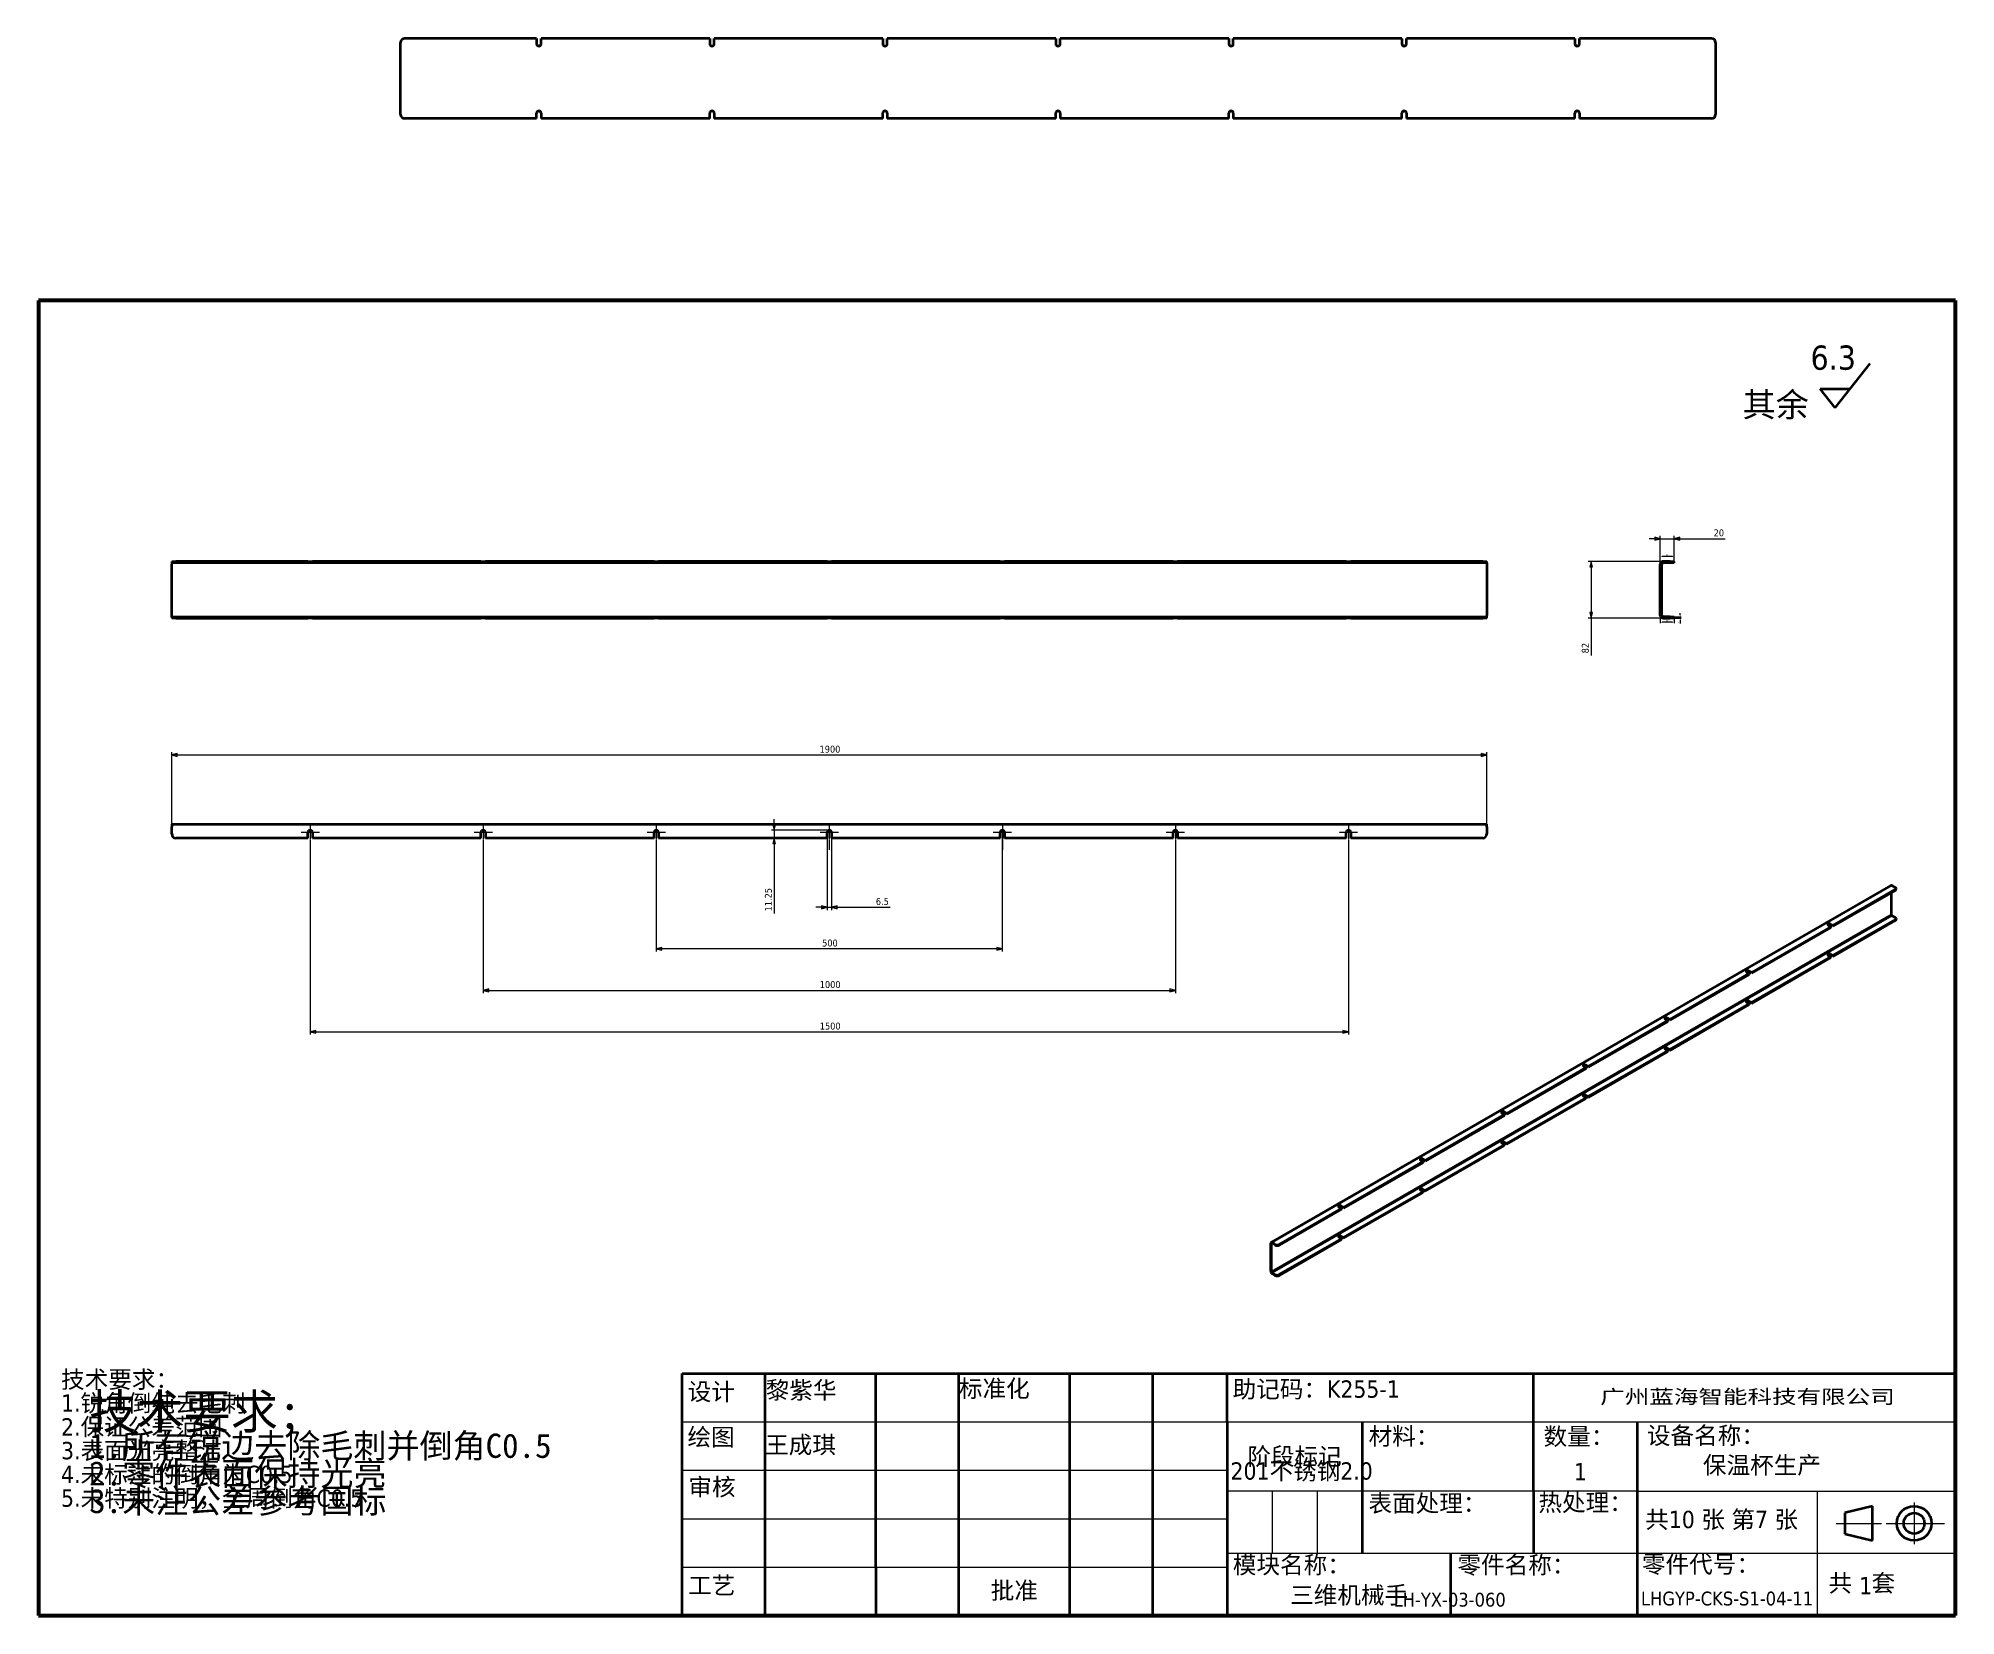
# Model space of a CAD drawing. Header units: millimetres. Extents: x 1472 to 285341, y -86221 to 5170.
# Drawn here: x 6003 to 8773, y 1332 to 3611 of the extents above; entities that cross this region are included whole.
import ezdxf
from ezdxf.enums import TextEntityAlignment as Align

# ---------------------------------------------------------------- set-up
doc = ezdxf.new("R2010")
doc.units = ezdxf.units.MM
doc.linetypes.add('CHAIN', pattern=[0.3543, 0.2362, -0.0295, 0.0591, -0.0295])
doc.layers.add('中心标记 (ISO)', color=1, linetype='Continuous', lineweight=25, true_color=0xff0000)
doc.layers.add('尺寸 (ISO)', color=5, linetype='Continuous', lineweight=25, true_color=0x0000ff)
for name, color, linetype, lineweight in [('可见 (ISO)', 7, 'Continuous', 50), ('可见窄的 (ISO)', 7, 'Continuous', 35), ('图框 (ISO)', 7, 'Continuous', 70), ('标注线', 3, 'Continuous', 18), ('标题 (ISO)', 7, 'Continuous', 50), ('符号 (ISO)', 7, 'Continuous', 25)]:
    doc.layers.add(name, color=color, linetype=linetype, lineweight=lineweight)
doc.styles.add('DIM', font='romans.shx', dxfattribs={"width": 0.8, "bigfont": 'bigfont.shx'})
doc.styles.get("Standard").update_dxf_attribs({"font": 'arial.ttf'})
doc.styles.add('文本样式19', font='tahoma.ttf')
doc.styles.add('文本样式91', font='tahoma.ttf')
doc.styles.add('注释文本 (ISO)', font='tahoma.ttf')
doc.dimstyles.new('ISO-25', dxfattribs={"dimtxt": 2.5, "dimasz": 2.5, "dimexe": 1.25, "dimexo": 0.625, "dimtad": 1, "dimtxsty": 'Standard', "dimcen": 2.5, "dimadec": 0, "dimazin": 0, "dimtfac": 1, "dimtmove": 0, "dimatfit": 3, "dimfxl": 0, "dimarcsym": 0})
doc.dimstyles.new('默认 (GB)', dxfattribs={"dimscale": 4, "dimtxt": 2.5, "dimasz": 2, "dimexe": 1, "dimexo": 0, "dimgap": 0.75, "dimtad": 1, "dimtoh": 1, "dimrnd": 1e-08, "dimdsep": 46, "dimtxsty": '注释文本 (ISO)', "dimblk": 'Filled-1', "dimcen": 0.09, "dimdle": 10, "dimclrd": 256, "dimclre": 256, "dimclrt": 256, "dimaunit": 1, "dimazin": 2, "dimtfac": 0.8, "dimtdec": 3, "dimtmove": 0, "dimatfit": 3, "dimldrblk": 'Filled-2', "dimfxl": 0, "dimtolj": 1, "dimtzin": 0, "dimlwd": -1, "dimlwe": -1, "dimarcsym": 0})

msp = doc.modelspace()

# ---------------------------------------------------------------- texts
at = {"layer": '符号 (ISO)', "insert": (8221.26072, 1552.55812), "char_height": 25, "attachment_point": 1, "style": '注释文本 (ISO)'}
msp.add_mtext('{1}', dxfattribs=at)

# ---------------------------------------------------------------- blocks, each defined once
blk = doc.blocks.new('图框 A3-A4')
at = {"layer": '图框 (ISO)'}
for p, q in [((287, 200), (10, 200)), ((10, 200), (10, 10)), ((287, 10), (287, 200)), ((10, 10), (287, 10))]:
    blk.add_line(p, q, dxfattribs=at)
blk = doc.blocks.new('标题栏 GB1')
at = {"layer": '标题 (ISO)'}
for p, q in [((361.15, 211.7), (366.21, 218.12)), ((361.15, 211.7), (359.01, 214.46)), ((359.01, 214.46), (363.33, 214.46)), ((194.57, 65.23), (194.57, 72.23)), ((194.57, 72.23), (378.57, 72.23)), ((206.57, 65.23), (206.57, 72.23)), ((222.57, 65.23), (222.57, 72.23)), ((234.57, 65.23), (234.57, 72.23)), ((250.57, 65.23), (250.57, 72.23)), ((262.57, 65.23), (262.57, 72.23)), ((273.31, 65.23), (273.31, 72.23)), ((317.57, 65.23), (317.57, 72.23)), ((378.57, 72.23), (378.57, 65.23)), ((194.57, 37.23), (194.57, 65.23)), ((206.57, 37.23), (206.57, 65.23)), ((222.57, 44.23), (222.57, 65.23)), ((234.57, 37.23), (234.57, 65.23)), ((250.57, 37.23), (250.57, 65.23)), ((262.57, 37.23), (262.57, 65.23)), ((273.31, 65.23), (273.31, 37.23)), ((317.57, 55.23), (317.57, 65.23)), ((378.57, 65.23), (378.57, 37.23)), ((317.57, 55.23), (317.57, 46.23)), ((366.57, 53.06), (362.57, 52.06)), ((366.57, 48.06), (366.57, 53.06)), ((362.57, 52.06), (362.57, 49.06)), ((362.57, 49.06), (366.57, 48.06)), ((305.57, 46.23), (305.57, 37.23)), ((222.57, 44.23), (222.57, 37.23)), ((378.57, 37.23), (194.57, 37.23))]:
    blk.add_line(p, q, dxfattribs=at)
at = {"layer": '标题 (ISO)', "lineweight": 25}
for p, q in [((194.57, 65.23), (273.31, 65.23)), ((273.31, 65.23), (378.57, 65.23)), ((194.57, 58.23), (273.31, 58.23)), ((332.57, 55.23), (273.31, 55.23)), ((279.81, 55.23), (279.81, 46.23)), ((286.31, 55.23), (286.31, 46.23)), ((332.57, 55.23), (378.57, 55.23)), ((358.57, 55.23), (358.57, 46.23)), ((372.58, 53.56), (372.58, 47.56)), ((194.57, 51.23), (273.31, 51.23)), ((361.32, 50.56), (367.88, 50.56)), ((368.55, 50.56), (370.07, 50.56)), ((370.07, 50.56), (376.97, 50.56)), ((273.31, 46.23), (378.57, 46.23)), ((358.57, 46.23), (358.57, 37.23)), ((194.57, 44.23), (273.31, 44.23))]:
    blk.add_line(p, q, dxfattribs=at)
at = {"layer": '标题 (ISO)', "lineweight": 50}
for p, q in [((292.81, 65.23), (292.81, 46.23)), ((332.57, 65.23), (332.57, 37.23))]:
    blk.add_line(p, q, dxfattribs=at)
at = {"layer": '标题 (ISO)'}
for radius in [2.5, 1.5]:
    blk.add_circle((372.57, 50.56), radius, dxfattribs=at)
at = {"layer": '标题 (ISO)', "style": '注释文本 (ISO)'}
blk.add_text('阶段标记', height=2.5, dxfattribs=at).set_placement((283.06, 60.23), align=Align.MIDDLE_CENTER)
for s, insert, char_height, attachment_point in [('\\fTahoma|b0|i0;\\H3.5000;6.3', (357.6, 220.71), 3.5, 1), ('\\fTahoma|b0|i0;\\H3.5000;其余', (347.8, 213.91), 3.5, 1), ('\\fTahoma|b0|i0;设计', (195.38, 70.83), 2.5, 1), ('\\f仿宋|b0|i0;\\H2.5000;黎紫华', (206.66, 71.05), 2.5, 1), ('\\fTahoma|b0|i0;标准化', (234.57, 71.28), 2.5, 1), ('助记码：K255-1', (274.11, 71.21), 2.5, 1), ('\\fTahoma|b0|i0;\\W1.30;\\H2.0000;广州\\fArial|b0|i0;\\W1.30;\\H2.0000;蓝海\\fTahoma|b0|i0;\\W1.30;\\H2.0000;智能科技有限公司', (348.5, 68.73), 2, 5), ('\\fTahoma|b0|i0;绘图', (195.35, 64.28), 2.5, 1), ('\\fTahoma|b0|i0;材料：', (293.76, 64.39), 2.5, 1), ('\\fTahoma|b0|i0;数量：', (319.04, 64.37), 2.5, 1), ('\\fTahoma|b0|i0;设备名称：', (333.96, 64.5), 2.5, 1), ('保温杯生产', (342.05, 60.22), 2.5, 1), ('\\fTahoma|b0|i0;审核', (195.48, 57.07), 2.5, 1), ('\\fTahoma|b0|i0;热处理：', (318.29, 54.82), 2.5, 1), ('\\fTahoma|b0|i0;模块名称：', (274.14, 45.81), 2.5, 1), ('\\fTahoma|b0|i0;零件名称：', (306.59, 45.8), 2.5, 1), ('\\fTahoma|b0|i0;零件代号：', (333.25, 45.9), 2.5, 1), ('\\fTahoma|b0|i0;批准', (242.57, 40.73), 2.5, 5), ('三维机械手', (282.42, 41.45), 2.5, 1), ('1', (364.63, 42.81), 2.5, 1)]:
    blk.add_mtext(s, dxfattribs=dict(at, insert=insert, char_height=char_height, attachment_point=attachment_point))
at = {"layer": '标题 (ISO)', "insert": (104.85, 72.61), "char_height": 2.5, "attachment_point": 1, "line_spacing_factor": 0.823237, "style": '注释文本 (ISO)'}
blk.add_mtext('\\fTahoma|b0|i0;技术要求：\\P1.锐角倒纯去毛刺\\P2.保证公差范围\\P3.表面光亮整洁\\P4.未标注的倒角为C0.5\\P5.未特别注明，全周倒角C0.5\\P', dxfattribs=at)
at = {"layer": '标题 (ISO)', "char_height": 2.5, "attachment_point": 1, "style": '注释文本 (ISO)'}
for s, insert, width in [('\\f仿宋|b0|i0;\\H2.5000;王成琪', (206.57, 63.16), 11.2281), ('\\fTahoma|b0|i0;表面处理：', (293.74, 54.71), 17.19), ('\\fTahoma|b0|i0;工艺', (195.45, 42.85), 6.876), ('\\fTahoma|b0|i0;  共   套', (358.32, 43.18), 17.7919)]:
    blk.add_mtext(s, dxfattribs=dict(at, insert=insert, width=width))
at = {"layer": '标题 (ISO)', "insert": (333.72, 52.37), "char_height": 2.5, "width": 27.2374, "attachment_point": 1, "line_spacing_factor": 0.987884, "style": '注释文本 (ISO)'}
blk.add_mtext('共10 张 第7 张', dxfattribs=at)
at = {"layer": '标题 (ISO)'}
for tag, p, height, style in [('材料_001', (293.5, 56.7), 2.5, '注释文本 (ISO)'), ('零件代号_001', (306.4, 37.87), 2, '文本样式91'), ('描述_001', (333.1, 38.7), 2, '文本样式91')]:
    blk.add_attdef(tag, p, '', height=height, dxfattribs=dict(at, style=style))
at = {"layer": '标题 (ISO)', "style": '文本样式91'}
blk.add_attdef('热处理', text='', height=2, dxfattribs=at).set_placement((318.2, 50.63), align=Align.TOP_LEFT)
at = {"layer": '标题 (ISO)', "style": '文本样式19'}
for tag, p in [('工程核准人', (256.57, 40.73)), ('工程批准日期', (267.94, 40.73))]:
    blk.add_attdef(tag, text='', height=1, dxfattribs=at).set_placement(p, align=Align.MIDDLE_CENTER)
blk = doc.blocks.new('Filled-1')
at = {"color": 0}
for p, q in [((0, 0), (-1, 0.25)), ((-1, 0.25), (-1, -0.25)), ((-1, 0), (0, 0)), ((-1, -0.25), (0, 0))]:
    blk.add_line(p, q, dxfattribs=at)
at = {"color": 0, "flags": 128}
blk.add_lwpolyline([(-1, -0.25), (0, 0), (-1, 0.25), (-1, -0.25)], dxfattribs=at)
at = {"color": 0}
blk.add_solid([(-1, -0.25), (0, 0), (-1, 0.25), (-1, -0.25)], dxfattribs=at)
blk = doc.blocks.new('*D113')
at = {"layer": 'Defpoints', "color": 0, "transparency": 16777216}
for p in [(8095.4, 2575.5), (6195.4, 2475.5), (8095.4, 2475.5)]:
    blk.add_point(p, dxfattribs=at)
at = {"layer": '尺寸 (ISO)', "transparency": 16777216}
for p, q in [((6195.4, 2475.5), (6195.4, 2579.5)), ((8095.4, 2475.5), (8095.4, 2579.5)), ((6203.4, 2575.5), (8087.4, 2575.5))]:
    blk.add_line(p, q, dxfattribs=at)
at = {"layer": '尺寸 (ISO)', "transparency": 16777216, "xscale": 8, "yscale": 8, "zscale": 8, "rotation": 180}
blk.add_blockref('Filled-1', (6195.4, 2575.5), dxfattribs=at)
at = {"layer": '尺寸 (ISO)', "transparency": 16777216, "xscale": 8, "yscale": 8, "zscale": 8}
blk.add_blockref('Filled-1', (8095.4, 2575.5), dxfattribs=at)
at = {"layer": '尺寸 (ISO)', "transparency": 16777216, "insert": (7131.4, 2588.9), "char_height": 10, "attachment_point": 1, "style": '注释文本 (ISO)'}
blk.add_mtext('\\A1;1900', dxfattribs=at)
blk = doc.blocks.new('Filled-2')
at = {"color": 0}
for p, q in [((0, 0), (-1, 0.125)), ((-1, 0.125), (-1, -0.125)), ((-1, 0), (0, 0)), ((-1, -0.125), (0, 0))]:
    blk.add_line(p, q, dxfattribs=at)
at = {"color": 0, "flags": 128}
blk.add_lwpolyline([(-1, -0.125), (0, 0), (-1, 0.125), (-1, -0.125)], dxfattribs=at)
at = {"color": 0}
blk.add_solid([(-1, -0.125), (0, 0), (-1, 0.125), (-1, -0.125)], dxfattribs=at)
blk = doc.blocks.new('*D114')
at = {"layer": 'Defpoints', "color": 0, "transparency": 16777216}
for p in [(7395.4, 2466.8), (6895.4, 2438.5), (6895.4, 2295.5)]:
    blk.add_point(p, dxfattribs=at)
at = {"layer": '尺寸 (ISO)', "transparency": 16777216}
for p, q in [((7395.4, 2466.8), (7395.4, 2291.5)), ((6895.4, 2438.5), (6895.4, 2291.5)), ((7387.4, 2295.5), (6903.4, 2295.5))]:
    blk.add_line(p, q, dxfattribs=at)
at = {"layer": '尺寸 (ISO)', "transparency": 16777216, "xscale": 8, "yscale": 8, "zscale": 8, "rotation": 180}
blk.add_blockref('Filled-1', (6895.4, 2295.5), dxfattribs=at)
at = {"layer": '尺寸 (ISO)', "transparency": 16777216, "xscale": 8, "yscale": 8, "zscale": 8}
blk.add_blockref('Filled-1', (7395.4, 2295.5), dxfattribs=at)
at = {"layer": '尺寸 (ISO)', "transparency": 16777216, "insert": (7135.1, 2308.9), "char_height": 10, "attachment_point": 1, "style": '注释文本 (ISO)'}
blk.add_mtext('\\A1;500', dxfattribs=at)
blk = doc.blocks.new('*D115')
at = {"layer": 'Defpoints', "color": 0, "transparency": 16777216}
for p in [(6645.4, 2438.5), (7645.4, 2438.5), (7645.4, 2235.5)]:
    blk.add_point(p, dxfattribs=at)
at = {"layer": '尺寸 (ISO)', "transparency": 16777216}
for p, q in [((6645.4, 2438.5), (6645.4, 2231.5)), ((7645.4, 2438.5), (7645.4, 2231.5)), ((6653.4, 2235.5), (7637.4, 2235.5))]:
    blk.add_line(p, q, dxfattribs=at)
at = {"layer": '尺寸 (ISO)', "transparency": 16777216, "xscale": 8, "yscale": 8, "zscale": 8, "rotation": 180}
blk.add_blockref('Filled-1', (6645.4, 2235.5), dxfattribs=at)
at = {"layer": '尺寸 (ISO)', "transparency": 16777216, "xscale": 8, "yscale": 8, "zscale": 8}
blk.add_blockref('Filled-1', (7645.4, 2235.5), dxfattribs=at)
at = {"layer": '尺寸 (ISO)', "transparency": 16777216, "insert": (7131.7, 2248.9), "char_height": 10, "attachment_point": 1, "style": '注释文本 (ISO)'}
blk.add_mtext('\\A1;1000', dxfattribs=at)
blk = doc.blocks.new('*D116')
at = {"layer": 'Defpoints', "color": 0, "transparency": 16777216}
for p in [(6395.4, 2438.5), (7895.4, 2438.5), (7895.4, 2175.5)]:
    blk.add_point(p, dxfattribs=at)
at = {"layer": '尺寸 (ISO)', "transparency": 16777216}
for p, q in [((6395.4, 2438.5), (6395.4, 2171.5)), ((7895.4, 2438.5), (7895.4, 2171.5)), ((6403.4, 2175.5), (7887.4, 2175.5))]:
    blk.add_line(p, q, dxfattribs=at)
at = {"layer": '尺寸 (ISO)', "transparency": 16777216, "xscale": 8, "yscale": 8, "zscale": 8, "rotation": 180}
blk.add_blockref('Filled-1', (6395.4, 2175.5), dxfattribs=at)
at = {"layer": '尺寸 (ISO)', "transparency": 16777216, "xscale": 8, "yscale": 8, "zscale": 8}
blk.add_blockref('Filled-1', (7895.4, 2175.5), dxfattribs=at)
at = {"layer": '尺寸 (ISO)', "transparency": 16777216, "insert": (7131.7, 2188.9), "char_height": 10, "attachment_point": 1, "style": '注释文本 (ISO)'}
blk.add_mtext('\\A1;1500', dxfattribs=at)
blk = doc.blocks.new('*D117')
at = {"layer": 'Defpoints', "color": 0, "transparency": 16777216}
for p in [(7142.2, 2455.5), (7148.7, 2455.5), (7142.2, 2355.5)]:
    blk.add_point(p, dxfattribs=at)
at = {"layer": '尺寸 (ISO)', "transparency": 16777216}
for p, q in [((7142.2, 2455.5), (7142.2, 2351.5)), ((7148.7, 2455.5), (7148.7, 2351.5)), ((7134.2, 2355.5), (7126.2, 2355.5)), ((7142.2, 2355.5), (7148.7, 2355.5)), ((7156.7, 2355.5), (7233.6, 2355.5))]:
    blk.add_line(p, q, dxfattribs=at)
at = {"layer": '尺寸 (ISO)', "transparency": 16777216, "xscale": 8, "yscale": 8, "zscale": 8}
blk.add_blockref('Filled-1', (7142.2, 2355.5), dxfattribs=at)
at = {"layer": '尺寸 (ISO)', "transparency": 16777216, "xscale": 8, "yscale": 8, "zscale": 8, "rotation": 180}
blk.add_blockref('Filled-1', (7148.7, 2355.5), dxfattribs=at)
at = {"layer": '尺寸 (ISO)', "transparency": 16777216, "insert": (7212.7, 2368.9), "char_height": 10, "attachment_point": 1, "style": '注释文本 (ISO)'}
blk.add_mtext('\\A1;6.5', dxfattribs=at)
blk = doc.blocks.new('*D118')
at = {"layer": 'Defpoints', "color": 0, "transparency": 16777216}
for p in [(7065.8, 2466.8), (7145.4, 2466.8), (7089, 2455.5)]:
    blk.add_point(p, dxfattribs=at)
at = {"layer": '尺寸 (ISO)', "transparency": 16777216}
for p, q in [((7145.4, 2466.8), (7061.8, 2466.8)), ((7065.8, 2474.8), (7065.8, 2482.8)), ((7065.8, 2466.8), (7065.8, 2455.5)), ((7065.8, 2447.5), (7065.8, 2346.6))]:
    blk.add_line(p, q, dxfattribs=at)
at = {"layer": '尺寸 (ISO)', "transparency": 16777216, "xscale": 8, "yscale": 8, "zscale": 8}
for p, rotation in [((7065.8, 2466.8), 270), ((7065.8, 2455.5), 90)]:
    blk.add_blockref('Filled-1', p, dxfattribs=dict(at, rotation=rotation))
at = {"layer": '尺寸 (ISO)', "transparency": 16777216, "insert": (7052.4, 2349.6), "char_height": 10, "attachment_point": 1, "rotation": 90, "style": '注释文本 (ISO)'}
blk.add_mtext('\\A1;11.25', dxfattribs=at)
blk = doc.blocks.new('*D119')
at = {"layer": 'Defpoints', "color": 0, "transparency": 16777216}
for p in [(8366, 2888), (8366, 2855.2), (8346, 2851.2)]:
    blk.add_point(p, dxfattribs=at)
at = {"layer": '尺寸 (ISO)', "transparency": 16777216}
for p, q in [((8338, 2888), (8330, 2888)), ((8346, 2851.2), (8346, 2892)), ((8346, 2888), (8366, 2888)), ((8366, 2855.2), (8366, 2892)), ((8374, 2888), (8439.8, 2888))]:
    blk.add_line(p, q, dxfattribs=at)
at = {"layer": '尺寸 (ISO)', "transparency": 16777216, "xscale": 8, "yscale": 8, "zscale": 8}
blk.add_blockref('Filled-1', (8346, 2888), dxfattribs=at)
at = {"layer": '尺寸 (ISO)', "transparency": 16777216, "xscale": 8, "yscale": 8, "zscale": 8, "rotation": 180}
blk.add_blockref('Filled-1', (8366, 2888), dxfattribs=at)
at = {"layer": '尺寸 (ISO)', "transparency": 16777216, "insert": (8423.1, 2901.4), "char_height": 10, "attachment_point": 1, "style": '注释文本 (ISO)'}
blk.add_mtext('\\A1;20', dxfattribs=at)
blk = doc.blocks.new('*D120')
at = {"layer": 'Defpoints', "color": 0, "transparency": 16777216}
for p in [(8350, 2855.2), (8246, 2773.2), (8350, 2773.2)]:
    blk.add_point(p, dxfattribs=at)
at = {"layer": '尺寸 (ISO)', "transparency": 16777216}
for p, q in [((8350, 2855.2), (8242, 2855.2)), ((8246, 2847.2), (8246, 2781.2)), ((8350, 2773.2), (8242, 2773.2)), ((8246, 2773.2), (8246, 2719.4))]:
    blk.add_line(p, q, dxfattribs=at)
at = {"layer": '尺寸 (ISO)', "transparency": 16777216, "xscale": 8, "yscale": 8, "zscale": 8}
for p, rotation in [((8246, 2855.2), 90), ((8246, 2773.2), 270)]:
    blk.add_blockref('Filled-1', p, dxfattribs=dict(at, rotation=rotation))
at = {"layer": '尺寸 (ISO)', "transparency": 16777216, "insert": (8232.6, 2722.4), "char_height": 10, "attachment_point": 1, "rotation": 90, "style": '注释文本 (ISO)'}
blk.add_mtext('\\A1;82', dxfattribs=at)
blk = doc.blocks.new('加工')
at = {"layer": '符号 (ISO)', "insert": (-36.68, 11.05), "char_height": 2.5, "width": 80.4946, "attachment_point": 1, "line_spacing_factor": 0.683636, "style": '注释文本 (ISO)'}
blk.add_mtext('{\\fFangSong|b0|i0|c134|p49;\\H2x;技术要求\\fFangSong|b0|i0|c0|p49;;\\P\\H0.7x;1.\\fFangSong|b0|i0|c134|p49;所有锐边去除毛刺并倒角\\fFangSong|b0|i0|c0|p49;C0.5\\H2.12498x; \\H0.47059x;\\P2.\\fFangSong|b0|i0|c134|p49;零件表面保持光亮\\H1.84035x; \\H0.54337x;\\P\\fFangSong|b0|i0|c0|p49;3.\\fFangSong|b0|i0|c134|p49;未注公差参考国标\\H1.80945x; }', dxfattribs=at)
blk = doc.blocks.new('*D121')
at = {"color": 0, "lineweight": -2, "transparency": 16777216}
for p, q in [((8346, 2772.6), (8346, 2766)), ((8366, 2772.6), (8366, 2766)), ((8363.5, 2767.2), (8348.5, 2767.2))]:
    blk.add_line(p, q, dxfattribs=at)
at = {"color": 0, "transparency": 16777216}
for points in [[(8348.5, 2767.6), (8348.5, 2766.8), (8346, 2767.2)], [(8363.5, 2767.6), (8363.5, 2766.8), (8366, 2767.2)]]:
    blk.add_solid(points, dxfattribs=at)
at = {"layer": 'Defpoints', "color": 0, "transparency": 16777216}
for p in [(8346, 2773.2), (8366, 2773.2), (8346, 2767.2)]:
    blk.add_point(p, dxfattribs=at)
at = {"color": 0, "transparency": 16777216, "insert": (8356, 2769.1), "char_height": 2.5, "attachment_point": 5}
blk.add_mtext('20', dxfattribs=at)
blk = doc.blocks.new('*D122')
at = {"color": 0, "lineweight": -2, "transparency": 16777216}
for p, q in [((8346, 2855.8), (8346, 2863.3)), ((8363.5, 2862.1), (8348.5, 2862.1)), ((8366, 2855.8), (8366, 2863.3))]:
    blk.add_line(p, q, dxfattribs=at)
at = {"color": 0, "transparency": 16777216}
for points in [[(8348.5, 2862.5), (8348.5, 2861.6), (8346, 2862.1)], [(8363.5, 2862.5), (8363.5, 2861.6), (8366, 2862.1)]]:
    blk.add_solid(points, dxfattribs=at)
at = {"layer": 'Defpoints', "color": 0, "transparency": 16777216}
for p in [(8346, 2862.1), (8346, 2855.2), (8366, 2855.2)]:
    blk.add_point(p, dxfattribs=at)
at = {"color": 0, "transparency": 16777216, "insert": (8356, 2864), "char_height": 2.5, "attachment_point": 5}
blk.add_mtext('20', dxfattribs=at)
blk = doc.blocks.new('*D123')
at = {"color": 0, "lineweight": -2, "transparency": 16777216}
for p, q in [((8366.7, 2775.2), (8376, 2775.2)), ((8366.7, 2773.2), (8376, 2773.2)), ((8374.8, 2777.7), (8374.8, 2780.2)), ((8374.8, 2775.2), (8374.8, 2773.2)), ((8374.8, 2770.7), (8374.8, 2765.3))]:
    blk.add_line(p, q, dxfattribs=at)
at = {"color": 0, "transparency": 16777216}
for points in [[(8374.4, 2777.7), (8375.2, 2777.7), (8374.8, 2775.2)], [(8374.4, 2770.7), (8375.2, 2770.7), (8374.8, 2773.2)]]:
    blk.add_solid(points, dxfattribs=at)
at = {"layer": 'Defpoints', "color": 0, "transparency": 16777216}
for p in [(8366, 2775.2), (8366, 2773.2), (8374.8, 2773.2)]:
    blk.add_point(p, dxfattribs=at)
at = {"color": 0, "transparency": 16777216, "insert": (8372.9, 2766.8), "char_height": 2.5, "attachment_point": 5, "rotation": 90}
blk.add_mtext('2', dxfattribs=at)
blk = doc.blocks.new('*T31')
at = {"color": 0, "linetype": 'ByBlock', "lineweight": -2, "transparency": 16777216}
for p, q in [((0, 0), (127, 0)), ((0, 0), (0, -78)), ((63.5, 0), (63.5, -78)), ((127, 0), (127, -78)), ((0, -39), (127, -39)), ((0, -78), (127, -78))]:
    blk.add_line(p, q, dxfattribs=at)
at = {"color": 0, "transparency": 16777216, "char_height": 10, "width": 60.5, "attachment_point": 5}
for s, insert in [('{\\fSimSun|b0|i0|c134|p2;料 厚}', (31.75, -19.5)), ('{\\fSimSun|b0|i0|c134|p2;件 数}', (95.25, -19.5))]:
    blk.add_mtext(s, dxfattribs=dict(at, insert=insert))
blk = doc.blocks.new('圆心打标')
at = {"layer": '标注线'}
for p, q in [((-2.5, 0), (2.5, 0)), ((0, 2.5), (0, -2.5))]:
    blk.add_line(p, q, dxfattribs=at)
blk = doc.blocks.new('拆图参数')
blk.add_blockref('*T31', (-63.5, 78))
at = {"layer": '标注线'}
blk.add_blockref('圆心打标', (67219.7, -21339.8), dxfattribs=at)
at = {"style": 'DIM', "width": 0.8}
blk.add_attdef('6', text='', height=10, dxfattribs=at).set_placement((-37.1, 18.9), align=Align.MIDDLE_LEFT)
blk.add_attdef('1', text='', height=10, dxfattribs=at).set_placement((36.6, 19.3), align=Align.MIDDLE_CENTER)

# ---------------------------------------------------------------- dimensions: what is measured, and where the dimension line sits
for base, p1, p2, picture, middle in [((8346.04441, 2862.05685), (8366.04441, 2855.21852), (8346.04441, 2855.21852), '*D122', (8356.04441, 2863.95829)), ((8346.04441, 2767.21578), (8366.04441, 2773.21852), (8346.04441, 2773.21852), '*D121', (8356.04441, 2769.11721))]:
    dim = msp.add_linear_dim(base=base, p1=p1, p2=p2, dimstyle='ISO-25')
    dim.commit()
    dim.dimension.update_dxf_attribs({"geometry": picture, "text_midpoint": middle})
dim = msp.add_linear_dim(base=(8374.7751, 2773.21852), p1=(8366.04441, 2775.21852), p2=(8366.04441, 2773.21852), angle=90, dimstyle='ISO-25')
dim.commit()
dim.dimension.update_dxf_attribs({"geometry": '*D123', "text_midpoint": (8372.89498, 2766.76559)})
at = {"layer": '尺寸 (ISO)'}
for base, p1, p2, picture, middle in [((8366.04441, 2887.96137), (8346.04441, 2851.21852), (8366.04441, 2855.21852), '*D119', (8429.97298, 2887.96137)), ((7142.19214, 2355.5326), (7148.69214, 2455.5326), (7142.19214, 2455.5326), '*D117', (7221.62071, 2355.5326))]:
    dim = msp.add_linear_dim(base=base, p1=p1, p2=p2, dimstyle='默认 (GB)', override={"dimtoh": 0, "dimdec": 2, "dimtp": 0, "dimtm": 0, "dimtdec": 2, "dimtofl": 1, "dimatfit": 1}, dxfattribs=at)
    dim.commit()
    dim.dimension.update_dxf_attribs({"geometry": picture, "text_midpoint": middle, "dimtype": 160})
for base, p1, p2, angle, override, picture, middle in [((8246.04441, 2773.21852), (8350.04441, 2855.21852), (8350.04441, 2773.21852), 90, {"dimtoh": 0, "dimdec": 2, "dimtp": 0, "dimtm": 0, "dimtdec": 2, "dimtofl": 0, "dimatfit": 2}, '*D120', (8246.04441, 2729.36138)), ((8095.44214, 2575.5326), (6195.44214, 2475.5326), (8095.44214, 2475.5326), 180, {"dimtoh": 0, "dimdec": 2, "dimtp": 0, "dimtm": 0, "dimtdec": 2, "dimtofl": 0, "dimatfit": 1}, '*D113', (7145.34214, 2575.5326)), ((6895.44214, 2295.5326), (7395.44214, 2466.7826), (6895.44214, 2438.5326), 180, {"dimtoh": 0, "dimdec": 2, "dimtp": 0, "dimtm": 0, "dimtdec": 2, "dimtofl": 0, "dimatfit": 1}, '*D114', (7145.64214, 2295.5326)), ((7065.80032, 2466.7826), (7088.97518, 2455.5326), (7145.44214, 2466.7826), 90, {"dimtoh": 0, "dimdec": 2, "dimse1": 1, "dimtp": 0, "dimtm": 0, "dimtdec": 2, "dimtofl": 1, "dimatfit": 1}, '*D118', (7065.80032, 2365.5326)), ((7895.44214, 2175.5326), (6395.44214, 2438.5326), (7895.44214, 2438.5326), 180, {"dimtoh": 0, "dimdec": 2, "dimtp": 0, "dimtm": 0, "dimtdec": 2, "dimtofl": 0, "dimatfit": 1}, '*D116', (7145.64214, 2175.5326)), ((7645.44214, 2235.5326), (6645.44214, 2438.5326), (7645.44214, 2438.5326), 180, {"dimtoh": 0, "dimdec": 2, "dimtp": 0, "dimtm": 0, "dimtdec": 2, "dimtofl": 0, "dimatfit": 1}, '*D115', (7145.64214, 2235.5326))]:
    dim = msp.add_linear_dim(base=base, p1=p1, p2=p2, angle=angle, dimstyle='默认 (GB)', override=override, dxfattribs=at)
    dim.commit()
    dim.dimension.update_dxf_attribs({"geometry": picture, "text_midpoint": middle, "dimtype": 160})

# ---------------------------------------------------------------- linework, layer by layer
at = {"layer": '中心标记 (ISO)', "linetype": 'CHAIN', "ltscale": 4.250268}
for p, q in [((6395.44214, 2476.7826), (6395.44214, 2438.5326)), ((6645.44214, 2476.7826), (6645.44214, 2438.5326)), ((6895.44214, 2476.7826), (6895.44214, 2438.5326)), ((7145.44214, 2476.7826), (7145.44214, 2438.5326)), ((7395.44214, 2476.7826), (7395.44214, 2438.5326)), ((7645.44214, 2476.7826), (7645.44214, 2438.5326)), ((7895.44214, 2476.7826), (7895.44214, 2438.5326))]:
    msp.add_line(p, q, dxfattribs=at)
at = {"layer": '中心标记 (ISO)', "linetype": 'CHAIN', "ltscale": 2.9446}
for p, q in [((6408.69214, 2463.5326), (6382.19214, 2463.5326)), ((6658.69214, 2463.5326), (6632.19214, 2463.5326)), ((6908.69214, 2463.5326), (6882.19214, 2463.5326)), ((7158.69214, 2463.5326), (7132.19214, 2463.5326)), ((7408.69214, 2463.5326), (7382.19214, 2463.5326)), ((7658.69214, 2463.5326), (7632.19214, 2463.5326)), ((7908.69214, 2463.5326), (7882.19214, 2463.5326))]:
    msp.add_line(p, q, dxfattribs=at)
at = {"layer": '可见 (ISO)'}
for p, q in [((6525.90818, 3500.77004), (6525.90818, 3604.77004)), ((6722.65818, 3610.77004), (6531.90818, 3610.77004)), ((6722.65818, 3610.77004), (6722.65818, 3602.77004)), ((6729.15818, 3602.77004), (6729.15818, 3610.77004)), ((6972.65818, 3610.77004), (6729.15818, 3610.77004)), ((6972.65818, 3610.77004), (6972.65818, 3602.77004)), ((6979.15818, 3602.77004), (6979.15818, 3610.77004)), ((7222.65818, 3610.77004), (6979.15818, 3610.77004)), ((7222.65818, 3610.77004), (7222.65818, 3602.77004)), ((7229.15818, 3602.77004), (7229.15818, 3610.77004)), ((7472.65818, 3610.77004), (7229.15818, 3610.77004)), ((7472.65818, 3610.77004), (7472.65818, 3602.77004)), ((7479.15818, 3602.77004), (7479.15818, 3610.77004)), ((7722.65818, 3610.77004), (7479.15818, 3610.77004)), ((7722.65818, 3610.77004), (7722.65818, 3602.77004)), ((7729.15818, 3602.77004), (7729.15818, 3610.77004)), ((7972.65818, 3610.77004), (7729.15818, 3610.77004)), ((7972.65818, 3610.77004), (7972.65818, 3602.77004)), ((7979.15818, 3602.77004), (7979.15818, 3610.77004)), ((8222.65818, 3610.77004), (7979.15818, 3610.77004)), ((8222.65818, 3610.77004), (8222.65818, 3602.77004)), ((8419.90818, 3610.77004), (8229.15818, 3610.77004)), ((8229.15818, 3602.77004), (8229.15818, 3610.77004)), ((8425.90818, 3604.77004), (8425.90818, 3500.77004)), ((6722.65818, 3494.77004), (6531.90818, 3494.77004)), ((6722.65818, 3494.77004), (6722.65818, 3502.77004)), ((6729.15818, 3502.77004), (6729.15818, 3494.77004)), ((6972.65818, 3494.77004), (6729.15818, 3494.77004)), ((6972.65818, 3494.77004), (6972.65818, 3502.77004)), ((6979.15818, 3502.77004), (6979.15818, 3494.77004)), ((7222.65818, 3494.77004), (6979.15818, 3494.77004)), ((7222.65818, 3494.77004), (7222.65818, 3502.77004)), ((7229.15818, 3502.77004), (7229.15818, 3494.77004)), ((7472.65818, 3494.77004), (7229.15818, 3494.77004)), ((7472.65818, 3494.77004), (7472.65818, 3502.77004)), ((7479.15818, 3502.77004), (7479.15818, 3494.77004)), ((7722.65818, 3494.77004), (7479.15818, 3494.77004)), ((7722.65818, 3494.77004), (7722.65818, 3502.77004)), ((7729.15818, 3502.77004), (7729.15818, 3494.77004)), ((7972.65818, 3494.77004), (7729.15818, 3494.77004)), ((7972.65818, 3494.77004), (7972.65818, 3502.77004)), ((7979.15818, 3502.77004), (7979.15818, 3494.77004)), ((8222.65818, 3494.77004), (7979.15818, 3494.77004)), ((8222.65818, 3494.77004), (8222.65818, 3502.77004)), ((8229.15818, 3502.77004), (8229.15818, 3494.77004)), ((8419.90818, 3494.77004), (8229.15818, 3494.77004)), ((6195.44214, 2855.21852), (6201.44214, 2855.21852)), ((6195.44214, 2855.21852), (6195.44214, 2853.21852)), ((6201.44214, 2853.21852), (6195.44214, 2853.21852)), ((6195.44214, 2853.21852), (6195.44214, 2851.21852)), ((6392.19214, 2855.21852), (6201.44214, 2855.21852)), ((6392.19214, 2853.21852), (6201.44214, 2853.21852)), ((6392.19214, 2855.21852), (6398.69214, 2855.21852)), ((6392.19214, 2853.21852), (6392.19214, 2855.21852)), ((6398.69214, 2853.21852), (6392.19214, 2853.21852)), ((6642.19214, 2855.21852), (6398.69214, 2855.21852)), ((6398.69214, 2855.21852), (6398.69214, 2853.21852)), ((6642.19214, 2853.21852), (6398.69214, 2853.21852)), ((6642.19214, 2855.21852), (6648.69214, 2855.21852)), ((6642.19214, 2853.21852), (6642.19214, 2855.21852)), ((6648.69214, 2853.21852), (6642.19214, 2853.21852)), ((6892.19214, 2855.21852), (6648.69214, 2855.21852)), ((6648.69214, 2855.21852), (6648.69214, 2853.21852)), ((6892.19214, 2853.21852), (6648.69214, 2853.21852)), ((6892.19214, 2855.21852), (6898.69214, 2855.21852)), ((6892.19214, 2853.21852), (6892.19214, 2855.21852)), ((6898.69214, 2853.21852), (6892.19214, 2853.21852)), ((7142.19214, 2855.21852), (6898.69214, 2855.21852)), ((6898.69214, 2855.21852), (6898.69214, 2853.21852)), ((7142.19214, 2853.21852), (6898.69214, 2853.21852)), ((7142.19214, 2855.21852), (7148.69214, 2855.21852)), ((7142.19214, 2853.21852), (7142.19214, 2855.21852)), ((7148.69214, 2853.21852), (7142.19214, 2853.21852)), ((7392.19214, 2855.21852), (7148.69214, 2855.21852)), ((7148.69214, 2855.21852), (7148.69214, 2853.21852)), ((7392.19214, 2853.21852), (7148.69214, 2853.21852)), ((7392.19214, 2855.21852), (7398.69214, 2855.21852)), ((7392.19214, 2853.21852), (7392.19214, 2855.21852)), ((7398.69214, 2853.21852), (7392.19214, 2853.21852)), ((7642.19214, 2855.21852), (7398.69214, 2855.21852)), ((7398.69214, 2855.21852), (7398.69214, 2853.21852)), ((7642.19214, 2853.21852), (7398.69214, 2853.21852)), ((7642.19214, 2855.21852), (7648.69214, 2855.21852)), ((7642.19214, 2853.21852), (7642.19214, 2855.21852)), ((7648.69214, 2853.21852), (7642.19214, 2853.21852)), ((7892.19214, 2855.21852), (7648.69214, 2855.21852)), ((7648.69214, 2855.21852), (7648.69214, 2853.21852)), ((7892.19214, 2853.21852), (7648.69214, 2853.21852)), ((7892.19214, 2855.21852), (7898.69214, 2855.21852)), ((7892.19214, 2853.21852), (7892.19214, 2855.21852)), ((7898.69214, 2853.21852), (7892.19214, 2853.21852)), ((8089.44214, 2855.21852), (7898.69214, 2855.21852)), ((7898.69214, 2855.21852), (7898.69214, 2853.21852)), ((8089.44214, 2853.21852), (7898.69214, 2853.21852)), ((8089.44214, 2855.21852), (8095.44214, 2855.21852)), ((8095.44214, 2853.21852), (8089.44214, 2853.21852)), ((8095.44214, 2853.21852), (8095.44214, 2855.21852)), ((8095.44214, 2853.21852), (8095.44214, 2851.21852)), ((8360.04441, 2855.21852), (8350.04441, 2855.21852)), ((8360.04441, 2853.21852), (8350.04441, 2853.21852)), ((8360.04441, 2855.21852), (8366.04441, 2855.21852)), ((8366.04441, 2853.21852), (8360.04441, 2853.21852)), ((8366.04441, 2853.21852), (8366.04441, 2855.21852)), ((6195.44214, 2777.21852), (6195.44214, 2851.21852)), ((8095.44214, 2851.21852), (8095.44214, 2777.21852)), ((8346.04441, 2777.21852), (8346.04441, 2851.21852)), ((8348.04441, 2777.21852), (8348.04441, 2851.21852)), ((6195.44214, 2775.21852), (6195.44214, 2777.21852)), ((6195.44214, 2775.21852), (6201.44214, 2775.21852)), ((6195.44214, 2775.21852), (6195.44214, 2773.21852)), ((6201.44214, 2773.21852), (6195.44214, 2773.21852)), ((6201.44214, 2775.21852), (6392.19214, 2775.21852)), ((6201.44214, 2773.21852), (6392.19214, 2773.21852)), ((6392.19214, 2775.21852), (6398.69214, 2775.21852)), ((6392.19214, 2773.21852), (6392.19214, 2775.21852)), ((6398.69214, 2773.21852), (6392.19214, 2773.21852)), ((6398.69214, 2775.21852), (6642.19214, 2775.21852)), ((6398.69214, 2775.21852), (6398.69214, 2773.21852)), ((6398.69214, 2773.21852), (6642.19214, 2773.21852)), ((6642.19214, 2775.21852), (6648.69214, 2775.21852)), ((6642.19214, 2773.21852), (6642.19214, 2775.21852)), ((6648.69214, 2773.21852), (6642.19214, 2773.21852)), ((6648.69214, 2775.21852), (6892.19214, 2775.21852)), ((6648.69214, 2775.21852), (6648.69214, 2773.21852)), ((6648.69214, 2773.21852), (6892.19214, 2773.21852)), ((6892.19214, 2775.21852), (6898.69214, 2775.21852)), ((6892.19214, 2773.21852), (6892.19214, 2775.21852)), ((6898.69214, 2773.21852), (6892.19214, 2773.21852)), ((6898.69214, 2775.21852), (7142.19214, 2775.21852)), ((6898.69214, 2775.21852), (6898.69214, 2773.21852)), ((6898.69214, 2773.21852), (7142.19214, 2773.21852)), ((7142.19214, 2775.21852), (7148.69214, 2775.21852)), ((7142.19214, 2773.21852), (7142.19214, 2775.21852)), ((7148.69214, 2773.21852), (7142.19214, 2773.21852)), ((7148.69214, 2775.21852), (7392.19214, 2775.21852)), ((7148.69214, 2775.21852), (7148.69214, 2773.21852)), ((7148.69214, 2773.21852), (7392.19214, 2773.21852)), ((7392.19214, 2775.21852), (7398.69214, 2775.21852)), ((7392.19214, 2773.21852), (7392.19214, 2775.21852)), ((7398.69214, 2773.21852), (7392.19214, 2773.21852)), ((7398.69214, 2775.21852), (7642.19214, 2775.21852)), ((7398.69214, 2775.21852), (7398.69214, 2773.21852)), ((7398.69214, 2773.21852), (7642.19214, 2773.21852)), ((7642.19214, 2775.21852), (7648.69214, 2775.21852)), ((7642.19214, 2773.21852), (7642.19214, 2775.21852)), ((7648.69214, 2773.21852), (7642.19214, 2773.21852)), ((7648.69214, 2775.21852), (7892.19214, 2775.21852)), ((7648.69214, 2775.21852), (7648.69214, 2773.21852)), ((7648.69214, 2773.21852), (7892.19214, 2773.21852)), ((7892.19214, 2775.21852), (7898.69214, 2775.21852)), ((7892.19214, 2773.21852), (7892.19214, 2775.21852)), ((7898.69214, 2773.21852), (7892.19214, 2773.21852)), ((7898.69214, 2775.21852), (8089.44214, 2775.21852)), ((7898.69214, 2775.21852), (7898.69214, 2773.21852)), ((7898.69214, 2773.21852), (8089.44214, 2773.21852)), ((8089.44214, 2775.21852), (8095.44214, 2775.21852)), ((8095.44214, 2773.21852), (8089.44214, 2773.21852)), ((8095.44214, 2775.21852), (8095.44214, 2777.21852)), ((8095.44214, 2773.21852), (8095.44214, 2775.21852)), ((8360.04441, 2775.21852), (8350.04441, 2775.21852)), ((8350.04441, 2773.21852), (8360.04441, 2773.21852)), ((8360.04441, 2775.21852), (8366.04441, 2775.21852)), ((8366.04441, 2773.21852), (8360.04441, 2773.21852)), ((8366.04441, 2773.21852), (8366.04441, 2775.21852)), ((6195.44214, 2475.5326), (8095.44214, 2475.5326)), ((6195.44214, 2475.5326), (6195.44214, 2471.5326)), ((6195.44214, 2461.5326), (6195.44214, 2471.5326)), ((8095.44214, 2471.5326), (8095.44214, 2475.5326)), ((8095.44214, 2471.5326), (8095.44214, 2461.5326)), ((6392.19214, 2455.5326), (6201.44214, 2455.5326)), ((6392.19214, 2455.5326), (6392.19214, 2463.5326)), ((6398.69214, 2463.5326), (6398.69214, 2455.5326)), ((6642.19214, 2455.5326), (6398.69214, 2455.5326)), ((6642.19214, 2455.5326), (6642.19214, 2463.5326)), ((6648.69214, 2463.5326), (6648.69214, 2455.5326)), ((6892.19214, 2455.5326), (6648.69214, 2455.5326)), ((6892.19214, 2455.5326), (6892.19214, 2463.5326)), ((6898.69214, 2463.5326), (6898.69214, 2455.5326)), ((7142.19214, 2455.5326), (6898.69214, 2455.5326)), ((7142.19214, 2455.5326), (7142.19214, 2463.5326)), ((7148.69214, 2463.5326), (7148.69214, 2455.5326)), ((7392.19214, 2455.5326), (7148.69214, 2455.5326)), ((7392.19214, 2455.5326), (7392.19214, 2463.5326)), ((7398.69214, 2463.5326), (7398.69214, 2455.5326)), ((7642.19214, 2455.5326), (7398.69214, 2455.5326)), ((7642.19214, 2455.5326), (7642.19214, 2463.5326)), ((7648.69214, 2463.5326), (7648.69214, 2455.5326)), ((7892.19214, 2455.5326), (7648.69214, 2455.5326)), ((7892.19214, 2455.5326), (7892.19214, 2463.5326)), ((7898.69214, 2463.5326), (7898.69214, 2455.5326)), ((8089.44214, 2455.5326), (7898.69214, 2455.5326)), ((7783.71939, 1871.35111), (8679.38798, 2387.13234)), ((8680.71873, 2387.00158), (8685.43277, 2384.28694)), ((8686.60435, 2381.5681), (8686.60435, 2382.65816)), ((8685.43277, 2381.02938), (8595.51236, 2329.24765)), ((8685.43277, 2379.93931), (8595.51236, 2328.15759)), ((8679.77592, 2376.68175), (8679.77592, 2345.03206)), ((8592.44823, 2327.48314), (8477.66123, 2261.3817)), ((8592.44823, 2327.48314), (8588.677, 2329.65485)), ((8591.74113, 2331.41937), (8595.51236, 2329.24765)), ((8595.51236, 2328.15759), (8591.74113, 2330.3293)), ((8592.44823, 2326.39308), (8592.44823, 2327.48314)), ((8595.51236, 2285.64514), (8685.43277, 2337.42686)), ((8595.51236, 2284.55508), (8685.43277, 2336.3368)), ((8595.51236, 2329.24765), (8595.51236, 2328.15759)), ((8685.43277, 2340.68443), (8680.71873, 2343.39907)), ((8686.60435, 2339.05565), (8686.60435, 2337.96558)), ((8592.44823, 2326.39308), (8477.66123, 2260.29164)), ((8477.66123, 2217.77919), (8592.44823, 2283.88063)), ((8477.66123, 2216.68913), (8592.44823, 2282.79056)), ((8592.44823, 2283.88063), (8588.677, 2286.05234)), ((8591.74113, 2287.81685), (8595.51236, 2285.64514)), ((8595.51236, 2284.55508), (8591.74113, 2286.72679)), ((8592.44823, 2282.79056), (8592.44823, 2283.88063)), ((8595.51236, 2285.64514), (8595.51236, 2284.55508)), ((8474.5971, 2259.61719), (8359.8101, 2193.51575)), ((8474.5971, 2258.52712), (8359.8101, 2192.42569)), ((8474.5971, 2259.61719), (8470.82587, 2261.7889)), ((8473.89, 2263.55341), (8477.66123, 2261.3817)), ((8477.66123, 2260.29164), (8473.89, 2262.46335)), ((8474.5971, 2258.52712), (8474.5971, 2259.61719)), ((8477.66123, 2261.3817), (8477.66123, 2260.29164)), ((8359.8101, 2149.91324), (8474.5971, 2216.01467)), ((8474.5971, 2216.01467), (8470.82587, 2218.18638)), ((8473.89, 2219.9509), (8477.66123, 2217.77919)), ((8477.66123, 2216.68913), (8473.89, 2218.86084)), ((8474.5971, 2214.92461), (8474.5971, 2216.01467)), ((8477.66123, 2217.77919), (8477.66123, 2216.68913)), ((8356.74597, 2191.75124), (8241.95897, 2125.6498)), ((8356.74597, 2190.66117), (8241.95897, 2124.55974)), ((8356.74597, 2191.75124), (8352.97474, 2193.92295)), ((8356.03887, 2195.68746), (8359.8101, 2193.51575)), ((8359.8101, 2192.42569), (8356.03887, 2194.5974)), ((8356.74597, 2190.66117), (8356.74597, 2191.75124)), ((8359.8101, 2148.82317), (8474.5971, 2214.92461)), ((8359.8101, 2193.51575), (8359.8101, 2192.42569)), ((8241.95897, 2082.04728), (8356.74597, 2148.14872)), ((8241.95897, 2080.95722), (8356.74597, 2147.05866)), ((8356.74597, 2148.14872), (8352.97474, 2150.32043)), ((8356.03887, 2152.08495), (8359.8101, 2149.91324)), ((8359.8101, 2148.82317), (8356.03887, 2150.99488)), ((8356.74597, 2147.05866), (8356.74597, 2148.14872)), ((8359.8101, 2149.91324), (8359.8101, 2148.82317)), ((8238.89484, 2123.88528), (8124.10784, 2057.78385)), ((8238.89484, 2122.79522), (8124.10784, 2056.69378)), ((8238.89484, 2123.88528), (8235.12361, 2126.05699)), ((8238.18774, 2127.82151), (8241.95897, 2125.6498)), ((8241.95897, 2124.55974), (8238.18774, 2126.73145)), ((8238.89484, 2122.79522), (8238.89484, 2123.88528)), ((8241.95897, 2125.6498), (8241.95897, 2124.55974)), ((8124.10784, 2014.18133), (8238.89484, 2080.28277)), ((8124.10784, 2013.09127), (8238.89484, 2079.19271)), ((8238.89484, 2080.28277), (8235.12361, 2082.45448)), ((8238.18774, 2084.219), (8241.95897, 2082.04728)), ((8241.95897, 2080.95722), (8238.18774, 2083.12893)), ((8238.89484, 2079.19271), (8238.89484, 2080.28277)), ((8241.95897, 2082.04728), (8241.95897, 2080.95722)), ((8121.04371, 2056.01933), (8006.25671, 1989.91789)), ((8121.04371, 2054.92927), (8006.25671, 1988.82783)), ((8121.04371, 2056.01933), (8117.27248, 2058.19104)), ((8120.33661, 2059.95556), (8124.10784, 2057.78385)), ((8124.10784, 2056.69378), (8120.33661, 2058.86549)), ((8121.04371, 2054.92927), (8121.04371, 2056.01933)), ((8124.10784, 2057.78385), (8124.10784, 2056.69378)), ((8006.25671, 1946.31538), (8121.04371, 2012.41682)), ((8006.25671, 1945.22532), (8121.04371, 2011.32675)), ((8121.04371, 2012.41682), (8117.27248, 2014.58853)), ((8120.33661, 2016.35304), (8124.10784, 2014.18133)), ((8124.10784, 2013.09127), (8120.33661, 2015.26298)), ((8121.04371, 2011.32675), (8121.04371, 2012.41682)), ((8124.10784, 2014.18133), (8124.10784, 2013.09127)), ((8003.19258, 1988.15338), (7888.40558, 1922.05194)), ((8003.19258, 1987.06332), (7888.40558, 1920.96188)), ((8003.19258, 1988.15338), (7999.42135, 1990.32509)), ((8002.48548, 1992.0896), (8006.25671, 1989.91789)), ((8006.25671, 1988.82783), (8002.48548, 1990.99954)), ((8003.19258, 1987.06332), (8003.19258, 1988.15338)), ((8006.25671, 1989.91789), (8006.25671, 1988.82783)), ((7888.40558, 1878.44943), (8003.19258, 1944.55087)), ((7888.40558, 1877.35936), (8003.19258, 1943.4608)), ((8003.19258, 1944.55087), (7999.42135, 1946.72258)), ((8002.48548, 1948.48709), (8006.25671, 1946.31538)), ((8006.25671, 1945.22532), (8002.48548, 1947.39703)), ((8003.19258, 1943.4608), (8003.19258, 1944.55087)), ((8006.25671, 1946.31538), (8006.25671, 1945.22532)), ((7885.34145, 1920.28743), (7795.42104, 1868.5057)), ((7885.34145, 1919.19736), (7795.42104, 1867.41564)), ((7885.34145, 1920.28743), (7881.57022, 1922.45914)), ((7884.63435, 1924.22365), (7888.40558, 1922.05194)), ((7888.40558, 1920.96188), (7884.63435, 1923.13359)), ((7885.34145, 1919.19736), (7885.34145, 1920.28743)), ((7888.40558, 1922.05194), (7888.40558, 1920.96188)), ((7783.16452, 1829.79375), (7783.16452, 1870.12607)), ((7784.10733, 1829.25082), (7784.10733, 1869.58314)), ((7789.76419, 1868.5057), (7785.05014, 1871.22034)), ((7789.76419, 1867.41564), (7785.05014, 1870.13028)), ((7795.42104, 1824.90319), (7885.34145, 1876.68491)), ((7795.42104, 1823.81313), (7885.34145, 1875.59485)), ((7885.34145, 1876.68491), (7881.57022, 1878.85662)), ((7884.63435, 1880.62114), (7888.40558, 1878.44943)), ((7888.40558, 1877.35936), (7884.63435, 1879.53108)), ((7885.34145, 1875.59485), (7885.34145, 1876.68491)), ((7888.40558, 1878.44943), (7888.40558, 1877.35936)), ((7789.76419, 1824.90319), (7785.05014, 1827.61783)), ((7785.05014, 1826.52777), (7789.76419, 1823.81313))]:
    msp.add_line(p, q, dxfattribs=at)
for centre, radius, start, end in [((6531.90818, 3604.77004), 6, 90, 180), ((6725.90818, 3602.77004), 3.25, 180, 0), ((6975.90818, 3602.77004), 3.25, 180, 0), ((7225.90818, 3602.77004), 3.25, 180, 0), ((7475.90818, 3602.77004), 3.25, 180, 0), ((7725.90818, 3602.77004), 3.25, 180, 0), ((7975.90818, 3602.77004), 3.25, 180, 0), ((8225.90818, 3602.77004), 3.25, 180, 0), ((8419.90818, 3604.77004), 6, 0, 90), ((6531.90818, 3500.77004), 6, 180, 270), ((6725.90818, 3502.77004), 3.25, 0, 180), ((6975.90818, 3502.77004), 3.25, 0, 180), ((7225.90818, 3502.77004), 3.25, 0, 180), ((7475.90818, 3502.77004), 3.25, 0, 180), ((7725.90818, 3502.77004), 3.25, 0, 180), ((7975.90818, 3502.77004), 3.25, 0, 180), ((8225.90818, 3502.77004), 3.25, 0, 180), ((8419.90818, 3500.77004), 6, 270, 0), ((8350.04441, 2851.21852), 4, 90, 180), ((8350.04441, 2851.21852), 2, 90, 180), ((8350.04441, 2777.21852), 4, 180, 270), ((8350.04441, 2777.21852), 2, 180, 270), ((6395.44214, 2463.5326), 3.25, 0, 180), ((6645.44214, 2463.5326), 3.25, 0, 180), ((6895.44214, 2463.5326), 3.25, 0, 180), ((7145.44214, 2463.5326), 3.25, 0, 180), ((7395.44214, 2463.5326), 3.25, 0, 180), ((7645.44214, 2463.5326), 3.25, 0, 180), ((7895.44214, 2463.5326), 3.25, 0, 180), ((6201.44214, 2461.5326), 6, 180, 270), ((8089.44214, 2461.5326), 6, 270, 0)]:
    msp.add_arc(centre, radius, start, end, dxfattribs=at)
for centre, major_axis, ratio, start_param, end_param in [((8680.71873, 2384.82145), (-1.33075, 2.31089), 0.5780931159, 5.4997208522, 6.2831853072), ((8682.60435, 2382.65816), (4, 0), 0.575861701, 5.4977871438, 7.0685834706), ((8682.60435, 2381.5681), (4, 0), 0.575861701, 5.4977871438, 6.2831853072), ((8590.20906, 2330.53711), (-2.16667, 0), 0.575861701, 3.926990817, 7.0685834706), ((8590.20906, 2329.44705), (-2.16667, 0), 0.575861701, 3.926990817, 5.8311150307), ((8680.71873, 2344.48913), (-0.66538, 1.15544), 0.5780931159, 0.7873318718, 2.3581281986), ((8682.60435, 2339.05565), (4, 0), 0.575861701, 5.4977871438, 7.0685834706), ((8682.60435, 2337.96558), (4, 0), 0.575861701, 5.4977871438, 6.2831853072), ((8590.20906, 2286.93459), (-2.16667, 0), 0.575861701, 3.926990817, 7.0685834706), ((8590.20906, 2285.84453), (-2.16667, 0), 0.575861701, 3.926990817, 5.8311150307), ((8472.35793, 2262.67116), (-2.16667, 0), 0.575861701, 3.926990817, 7.0685834706), ((8472.35793, 2261.58109), (-2.16667, 0), 0.575861701, 3.926990817, 5.8311150307), ((8472.35793, 2219.06864), (-2.16667, 0), 0.575861701, 3.926990817, 7.0685834706), ((8472.35793, 2217.97858), (-2.16667, 0), 0.575861701, 3.926990817, 5.8311150307), ((8354.5068, 2194.8052), (-2.16667, 0), 0.575861701, 3.926990817, 7.0685834706), ((8354.5068, 2193.71514), (-2.16667, 0), 0.575861701, 3.926990817, 5.8311150307), ((8354.5068, 2151.20269), (-2.16667, 0), 0.575861701, 3.926990817, 7.0685834706), ((8354.5068, 2150.11263), (-2.16667, 0), 0.575861701, 3.926990817, 5.8311150307), ((8236.65567, 2126.93925), (-2.16667, 0), 0.575861701, 3.926990817, 7.0685834706), ((8236.65567, 2125.84919), (-2.16667, 0), 0.575861701, 3.926990817, 5.8311150307), ((8236.65567, 2083.33674), (-2.16667, 0), 0.575861701, 3.926990817, 7.0685834706), ((8236.65567, 2082.24667), (-2.16667, 0), 0.575861701, 3.926990817, 5.8311150307), ((8118.80454, 2059.0733), (-2.16667, 0), 0.575861701, 3.926990817, 7.0685834706), ((8118.80454, 2057.98324), (-2.16667, 0), 0.575861701, 3.926990817, 5.8311150307), ((8118.80454, 2015.47079), (-2.16667, 0), 0.575861701, 3.926990817, 7.0685834706), ((8118.80454, 2014.38072), (-2.16667, 0), 0.575861701, 3.926990817, 5.8311150307), ((8000.95341, 1991.20735), (-2.16667, 0), 0.575861701, 3.926990817, 7.0685834706), ((8000.95341, 1990.11728), (-2.16667, 0), 0.575861701, 3.926990817, 5.8311150307), ((8000.95341, 1947.60483), (-2.16667, 0), 0.575861701, 3.926990817, 7.0685834706), ((8000.95341, 1946.51477), (-2.16667, 0), 0.575861701, 3.926990817, 5.8311150307), ((7883.10228, 1923.34139), (-2.16667, 0), 0.575861701, 3.926990817, 7.0685834706), ((7883.10228, 1922.25133), (-2.16667, 0), 0.575861701, 3.926990817, 5.8311150307), ((7785.05014, 1869.04022), (-1.33075, 2.31089), 0.5780931159, 5.4997208522, 7.070517179), ((7785.05014, 1869.04022), (-0.66538, 1.15544), 0.5780931159, 5.4997208522, 7.070517179), ((7792.59261, 1870.13449), (-4, 0), 0.575861701, 0.7853981634, 2.3561944902), ((7792.59261, 1869.04442), (4, 0), 0.575861701, 3.926990817, 5.4977871438), ((7883.10228, 1879.73888), (-2.16667, 0), 0.575861701, 3.926990817, 7.0685834706), ((7883.10228, 1878.64882), (-2.16667, 0), 0.575861701, 3.926990817, 5.8311150307), ((7785.05014, 1828.70789), (1.33075, -2.31089), 0.5780931159, 3.9289245254, 5.4997208522), ((7785.05014, 1828.70789), (-0.66538, 1.15544), 0.5780931159, 0.7873318718, 2.3581281986), ((7792.59261, 1826.53197), (-4, 0), 0.575861701, 0.7853981634, 2.3561944902), ((7792.59261, 1825.44191), (4, 0), 0.575861701, 3.926990817, 5.4977871438)]:
    msp.add_ellipse(centre, major_axis=major_axis, ratio=ratio, start_param=start_param, end_param=end_param, dxfattribs=at)
at = {"layer": '可见窄的 (ISO)'}
for p, q in [((8680.71873, 2387.00158), (7785.05014, 1871.22034)), ((8685.43277, 2381.02938), (8685.43277, 2379.93931)), ((7784.10733, 1829.25082), (8679.77592, 2345.03206)), ((8680.71873, 2343.39907), (7785.05014, 1827.61783)), ((8591.74113, 2330.3293), (8591.74113, 2331.41937)), ((8685.43277, 2337.42686), (8685.43277, 2336.3368)), ((8591.74113, 2286.72679), (8591.74113, 2287.81685)), ((8473.89, 2262.46335), (8473.89, 2263.55341)), ((8473.89, 2218.86084), (8473.89, 2219.9509)), ((8356.03887, 2194.5974), (8356.03887, 2195.68746)), ((8356.03887, 2150.99488), (8356.03887, 2152.08495)), ((8238.18774, 2126.73145), (8238.18774, 2127.82151)), ((8238.18774, 2083.12893), (8238.18774, 2084.219)), ((8120.33661, 2058.86549), (8120.33661, 2059.95556)), ((8120.33661, 2015.26298), (8120.33661, 2016.35304)), ((8002.48548, 1990.99954), (8002.48548, 1992.0896)), ((8002.48548, 1947.39703), (8002.48548, 1948.48709)), ((7884.63435, 1923.13359), (7884.63435, 1924.22365)), ((7784.10733, 1869.58314), (7783.16452, 1870.12607)), ((7785.05379, 1870.12818), (7784.10733, 1869.58314)), ((7785.05014, 1871.22034), (7785.05014, 1870.13028)), ((7789.76419, 1868.5057), (7789.76419, 1867.41564)), ((7795.42104, 1867.41564), (7795.42104, 1868.5057)), ((7884.63435, 1879.53108), (7884.63435, 1880.62114)), ((7783.16452, 1829.79375), (7784.10733, 1829.25082)), ((7785.05014, 1827.61783), (7785.05014, 1826.52777)), ((7789.76419, 1824.90319), (7789.76419, 1823.81313)), ((7795.42104, 1823.81313), (7795.42104, 1824.90319))]:
    msp.add_line(p, q, dxfattribs=at)

# ---------------------------------------------------------------- block references
for p, values in [((7496.36601, 3704.83115), {'1': '1', '6': '2'}), ((3662.99311, 2779.4233), {'1': '1', '6': '1.2'}), ((2010.55466, 2312.38567), {'1': '1', '6': '1.2'}), ((5458.13717, 2116.78216), {'1': '4', '6': '1.2'}), ((4913.69957, 1652.65973), {'1': '1', '6': '2.0'})]:
    msp.add_blockref('拆图参数', p).add_auto_attribs(values)
at = {"xscale": 10, "yscale": 10, "zscale": 10}
for name, p in [('图框 A3-A4', (5902.72388, 1232.2076)), ('加工', (6442.94907, 1541.60014))]:
    msp.add_blockref(name, p, dxfattribs=at)
ref = msp.add_blockref('标题栏 GB1', (4987.01249, 959.95557), dxfattribs=dict(xscale=10, yscale=10, zscale=10))
ref.add_attrib('零件代号_001', 'LH-YX-03-060', (7960.69567, 1345.30257), dxfattribs={"layer": '标题 (ISO)', "height": 20.0000003, "style": '文本样式91'})
ref.add_attrib('描述_001', 'LHGYP-CKS-S1-04-11', (8318.0128, 1346.95216), dxfattribs={"layer": '标题 (ISO)', "height": 20.0000003, "style": '文本样式91'})
ref.add_attrib('材料_001', '201不锈钢2.0', (7725.09243, 1528.73349), dxfattribs={"layer": '标题 (ISO)', "height": 25, "style": '注释文本 (ISO)'})

msp.set_redraw_order([(e.dxf.handle, doc.entitydb.next_handle()) for e in msp.query("TEXT MTEXT ATTDEF DIMENSION ARC_DIMENSION")])  # texts and dimensions are drawn at this point

doc.saveas('drawing.dxf')
